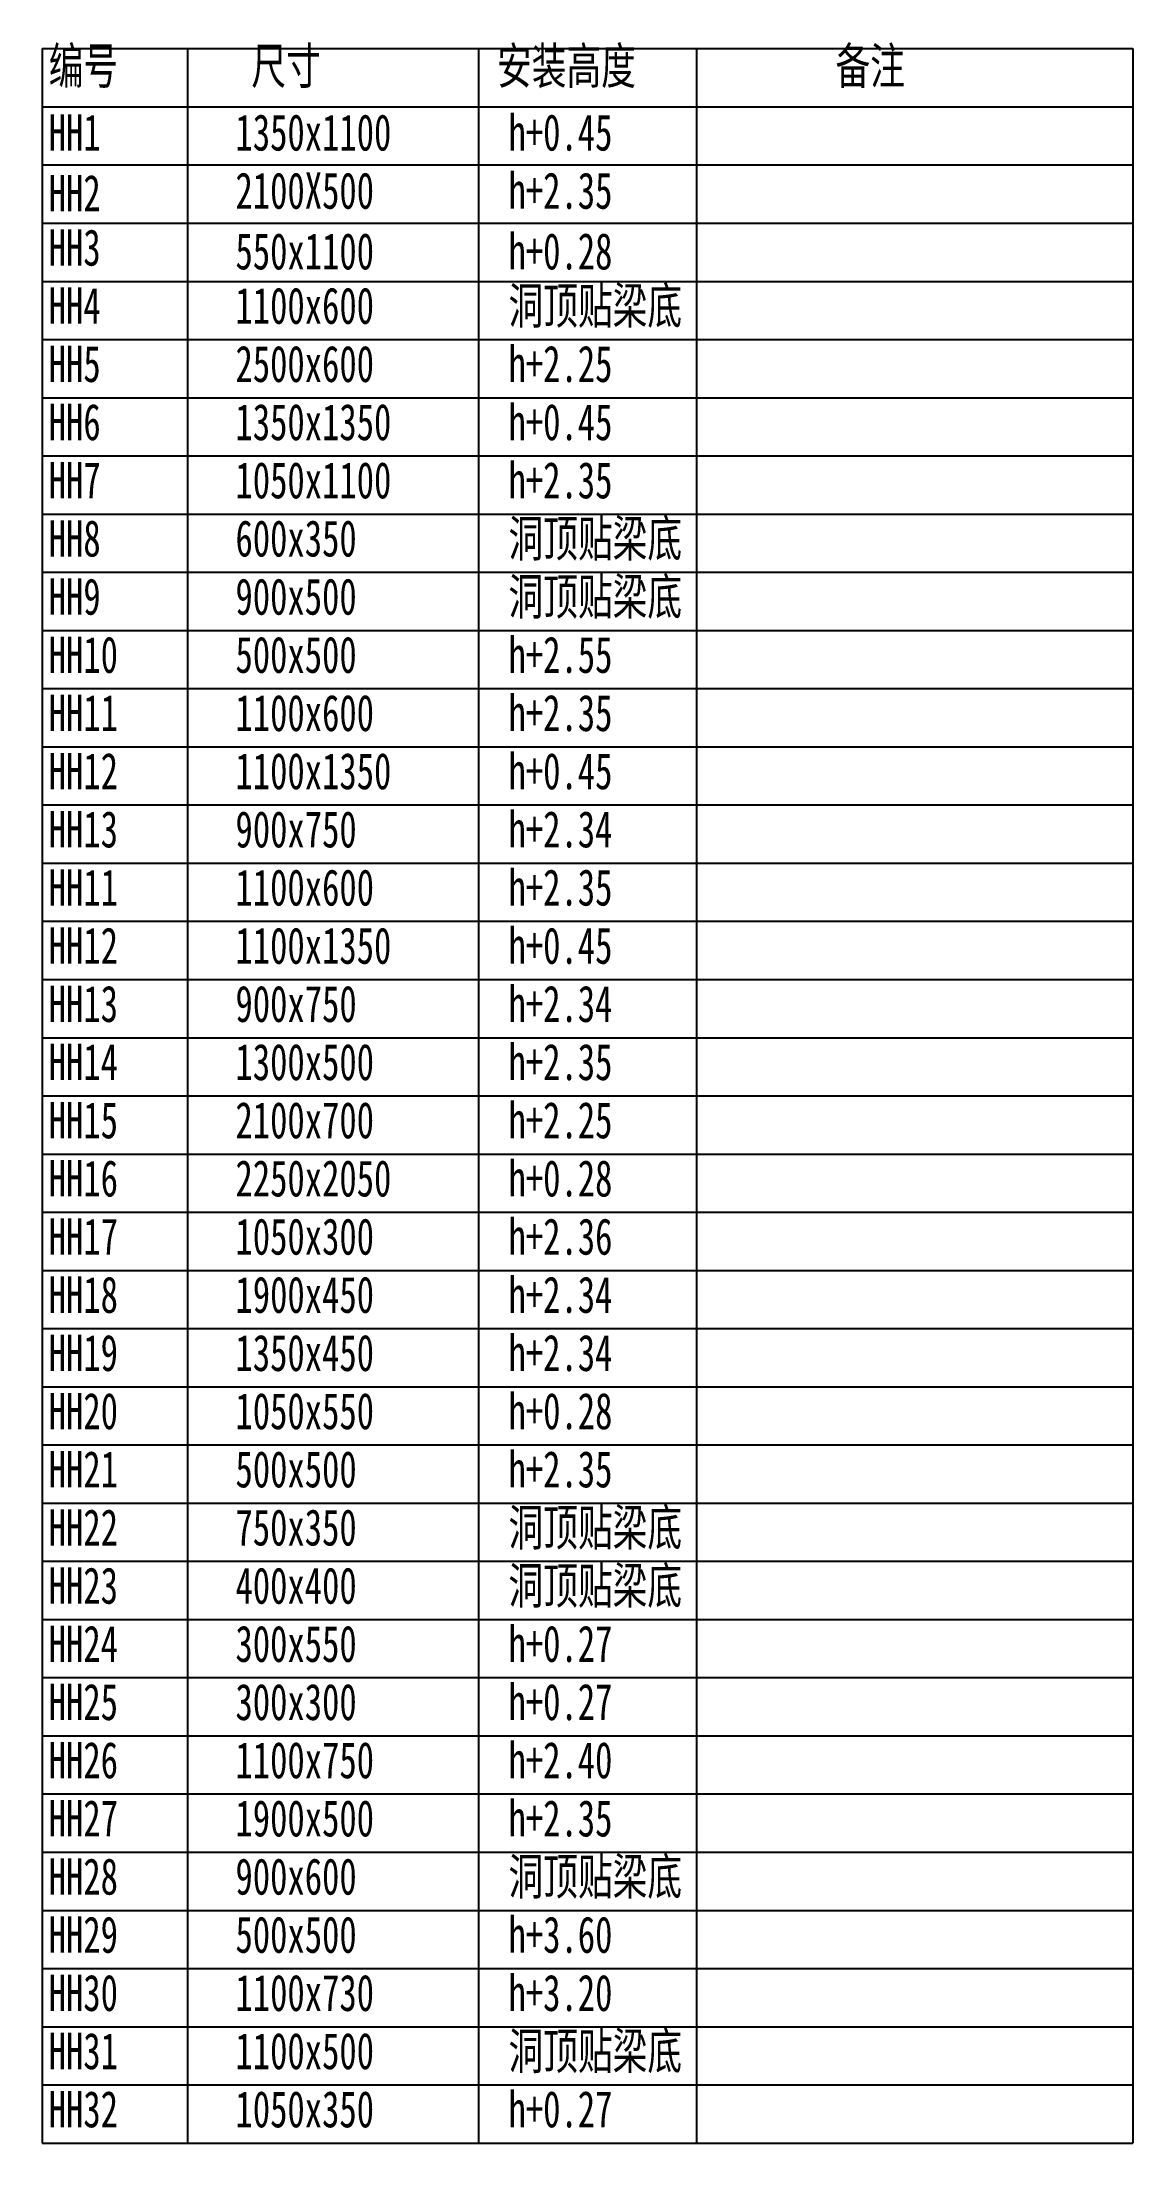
# Model space of a CAD drawing. Extents: x -156636 to 2221364, y 323897 to 2023897.
# Drawn here: x 901351 to 908851, y 1089698 to 1104144 of the extents above; entities that cross this region are included whole.
import ezdxf

# ---------------------------------------------------------------- set-up
doc = ezdxf.new("R2010")
doc.units = 0
doc.header["$LTSCALE"] = 1000
doc.layers.get('0').update_dxf_attribs({"linetype": 'CONTINUOUS'})
doc.layers.add('C-XREF-SLCT', color=7, linetype='CONTINUOUS', plot=False)
doc.layers.add('H-HOBU-DIMS', color=7, linetype='CONTINUOUS')
doc.styles.add('Acs', font='', dxfattribs={"width": 0.7})
doc.styles.add('TH-STYLE1', font='', dxfattribs={"width": 0.7})
doc.styles.get('Acs').set_extended_font_data('SimSun')
doc.styles.get('TH-STYLE1').set_extended_font_data('SimSun')

msp = doc.modelspace()

# ---------------------------------------------------------------- texts
at = {"layer": 'H-HOBU-DIMS', "char_height": 250, "attachment_point": 1, "style": 'TH-STYLE1'}
for s, insert in [('编号', (901397, 1104105)), ('尺寸', (902790, 1104105)), ('安装高度', (904479, 1104105)), ('备注', (906806, 1104105)), ('HH1', (901397, 1103647)), ('1350x1100', (902681, 1103647)), ('h+0.45', (904558, 1103647)), ('HH2', (901397, 1103230)), ('2100X500', (902681, 1103247)), ('h+2.35', (904558, 1103247)), ('HH3', (901397, 1102856)), ('550x1100', (902681, 1102830)), ('h+0.28', (904558, 1102830)), ('HH4', (901397, 1102456)), ('HH5', (901397, 1102056)), ('2500x600', (902681, 1102056)), ('h+2.25', (904558, 1102056)), ('HH6', (901397, 1101656)), ('1350x1350', (902681, 1101656)), ('h+0.45', (904558, 1101656)), ('HH7', (901397, 1101256)), ('1050x1100', (902681, 1101256)), ('h+2.35', (904558, 1101256)), ('HH8', (901397, 1100856)), ('洞顶贴梁底', (904558, 1100856)), ('600x350', (902681, 1100856)), ('HH9', (901397, 1100456)), ('900x500', (902681, 1100456)), ('HH10', (901397, 1100056)), ('500x500', (902681, 1100056)), ('HH11', (901397, 1099656)), ('1100x600', (902681, 1099656)), ('h+2.35', (904558, 1099656)), ('h+0.45', (904558, 1099256)), ('HH12', (901397, 1099256)), ('1100x1350', (902681, 1099256)), ('HH13', (901397, 1098856)), ('900x750', (902681, 1098856)), ('h+2.34', (904558, 1098856)), ('h+2.34', (904558, 1098856)), ('HH11', (901397, 1098456)), ('1100x600', (902681, 1098456)), ('h+2.35', (904558, 1098456)), ('HH12', (901397, 1098056)), ('1100x1350', (902681, 1098056)), ('h+0.45', (904558, 1098056)), ('HH13', (901397, 1097656)), ('900x750', (902681, 1097656)), ('h+2.34', (904558, 1097656)), ('h+2.34', (904558, 1097656)), ('HH14', (901397, 1097256)), ('1300x500', (902681, 1097256)), ('h+2.35', (904558, 1097256)), ('HH15', (901397, 1096856)), ('2100x700', (902681, 1096856)), ('h+2.25', (904558, 1096856)), ('HH16', (901397, 1096456)), ('2250x2050', (902681, 1096456)), ('h+0.28', (904558, 1096456)), ('HH17', (901397, 1096056)), ('1050x300', (902681, 1096056)), ('h+2.36', (904558, 1096056)), ('HH18', (901397, 1095656)), ('h+2.34', (904558, 1095656)), ('1900x450', (902681, 1095656)), ('HH19', (901397, 1095256)), ('h+2.34', (904558, 1095256)), ('HH20', (901397, 1094856)), ('1050x550', (902681, 1094856)), ('h+0.28', (904558, 1094856)), ('HH21', (901397, 1094456)), ('500x500', (902681, 1094456)), ('h+2.35', (904558, 1094456)), ('洞顶贴梁底', (904558, 1094056)), ('HH22', (901397, 1094056)), ('750x350', (902681, 1094056)), ('HH23', (901397, 1093656)), ('400x400', (902681, 1093656)), ('洞顶贴梁底', (904558, 1093656)), ('HH24', (901397, 1093256)), ('300x550', (902681, 1093256)), ('h+0.27', (904558, 1093256)), ('HH25', (901397, 1092856)), ('300x300', (902681, 1092856)), ('h+0.27', (904558, 1092856)), ('HH26', (901397, 1092456)), ('1100x750', (902681, 1092456)), ('HH27', (901397, 1092056)), ('1900x500', (902681, 1092056)), ('h+2.35', (904558, 1092056)), ('HH28', (901397, 1091656)), ('900x600', (902681, 1091656)), ('洞顶贴梁底', (904558, 1091656)), ('洞顶贴梁底', (904558, 1090456)), ('h+0.27', (904558, 1090056))]:
    msp.add_mtext(s, dxfattribs=dict(at, insert=insert))
at = {"layer": 'H-HOBU-DIMS', "color": 1, "char_height": 250, "attachment_point": 1, "style": 'TH-STYLE1'}
for s, insert in [('1100x600', (902681, 1102456)), ('洞顶贴梁底', (904558, 1102456)), ('洞顶贴梁底', (904558, 1100456)), ('h+2.55', (904558, 1100056)), ('1350x450', (902681, 1095256)), ('h+2.40', (904558, 1092456)), ('HH29', (901397, 1091256)), ('500x500', (902681, 1091256)), ('h+3.60', (904558, 1091256)), ('HH30', (901397, 1090856)), ('1100x730', (902681, 1090856)), ('h+3.20', (904558, 1090856)), ('HH31', (901397, 1090456)), ('1100x500', (902681, 1090456)), ('HH32', (901397, 1090056)), ('1050x350', (902681, 1090056))]:
    msp.add_mtext(s, dxfattribs=dict(at, insert=insert))

# ---------------------------------------------------------------- blocks, each defined once
blk = doc.blocks.new('AcsAcadShareArea')
for points in [[(0, 0), (118900, 0), (118900, 85000), (0, 85000)], [(6892.88, 0), (28409.44, 0), (28409.44, 2708.36), (6892.88, 2708.36)], [(0, 0), (6892.88, 0), (6892.88, 2699.19), (0, 2699.19)], [(0, 733), (0, 733), (0, 0), (0, 0)]]:
    blk.add_lwpolyline(points, close=True)
at = {"insert": (596.82, 1991.36), "char_height": 1000, "width": 6073.8998, "attachment_point": 1, "style": 'Acs'}
blk.add_mtext('唯一编号：', dxfattribs=at)
at = {"style": 'Acs', "width": 0.8}
blk.add_attdef('唯一编号', (7537.4, 860.81), '', height=1000, dxfattribs=at)

# ---------------------------------------------------------------- linework, layer by layer
at = {"layer": 'H-HOBU-DIMS'}
for p, q in [((901351, 1104098), (908851, 1104098)), ((901351, 1104098), (901351, 1089698)), ((902351, 1104098), (902351, 1089698)), ((904351, 1104098), (904351, 1089698)), ((905851, 1104098), (905851, 1089698)), ((908851, 1104098), (908851, 1089698)), ((901351, 1103698), (908851, 1103698)), ((901351, 1103298), (908851, 1103298)), ((901351, 1102898), (908851, 1102898)), ((901351, 1102498), (908851, 1102498)), ((901351, 1102098), (908851, 1102098)), ((901351, 1102098), (908851, 1102098)), ((901351, 1101698), (908851, 1101698)), ((901351, 1101298), (908851, 1101298)), ((901351, 1100898), (908851, 1100898)), ((901351, 1100498), (908851, 1100498)), ((901351, 1100098), (908851, 1100098)), ((901351, 1099698), (908851, 1099698)), ((901351, 1099298), (908851, 1099298)), ((901351, 1098898), (908851, 1098898)), ((901351, 1098898), (908851, 1098898)), ((901351, 1098498), (908851, 1098498)), ((901351, 1098098), (908851, 1098098)), ((901351, 1097698), (908851, 1097698)), ((901351, 1097698), (908851, 1097698)), ((901351, 1097298), (908851, 1097298)), ((901351, 1096898), (908851, 1096898)), ((901351, 1096498), (908851, 1096498)), ((901351, 1096498), (908851, 1096498)), ((901351, 1096098), (908851, 1096098)), ((901351, 1096098), (908851, 1096098)), ((901351, 1095698), (908851, 1095698)), ((901351, 1095698), (908851, 1095698)), ((901351, 1095298), (908851, 1095298)), ((901351, 1095298), (908851, 1095298)), ((901351, 1094898), (908851, 1094898)), ((901351, 1094898), (908851, 1094898)), ((901351, 1094498), (908851, 1094498)), ((901351, 1094498), (908851, 1094498)), ((901351, 1094098), (908851, 1094098)), ((901351, 1094098), (908851, 1094098)), ((901351, 1093698), (908851, 1093698)), ((901351, 1093698), (908851, 1093698)), ((901351, 1093298), (908851, 1093298)), ((901351, 1093298), (908851, 1093298)), ((901351, 1092898), (908851, 1092898)), ((901351, 1092898), (908851, 1092898)), ((901351, 1092498), (908851, 1092498)), ((901351, 1092498), (908851, 1092498)), ((901351, 1092098), (908851, 1092098)), ((901351, 1092098), (908851, 1092098)), ((901351, 1092098), (908851, 1092098)), ((901351, 1091698), (908851, 1091698)), ((901351, 1091698), (908851, 1091698)), ((901351, 1091298), (908851, 1091298)), ((901351, 1091298), (908851, 1091298)), ((901351, 1090898), (908851, 1090898)), ((901351, 1090898), (908851, 1090898)), ((901351, 1090898), (908851, 1090898)), ((901351, 1090498), (908851, 1090498)), ((901351, 1090498), (908851, 1090498)), ((901351, 1090098), (908851, 1090098)), ((901351, 1090098), (908851, 1090098)), ((901351, 1089698), (908851, 1089698))]:
    msp.add_line(p, q, dxfattribs=at)

# ---------------------------------------------------------------- block references
at = {"layer": 'C-XREF-SLCT', "xscale": 20, "yscale": 20, "zscale": 20}
msp.add_blockref('AcsAcadShareArea', (-156636, 323897), dxfattribs=at).add_auto_attribs({'唯一编号': '留洞'})

msp.set_redraw_order([(e.dxf.handle, doc.entitydb.next_handle()) for e in msp.query("TEXT MTEXT ATTDEF DIMENSION ARC_DIMENSION")])  # texts and dimensions are drawn at this point

doc.saveas('drawing.dxf')
